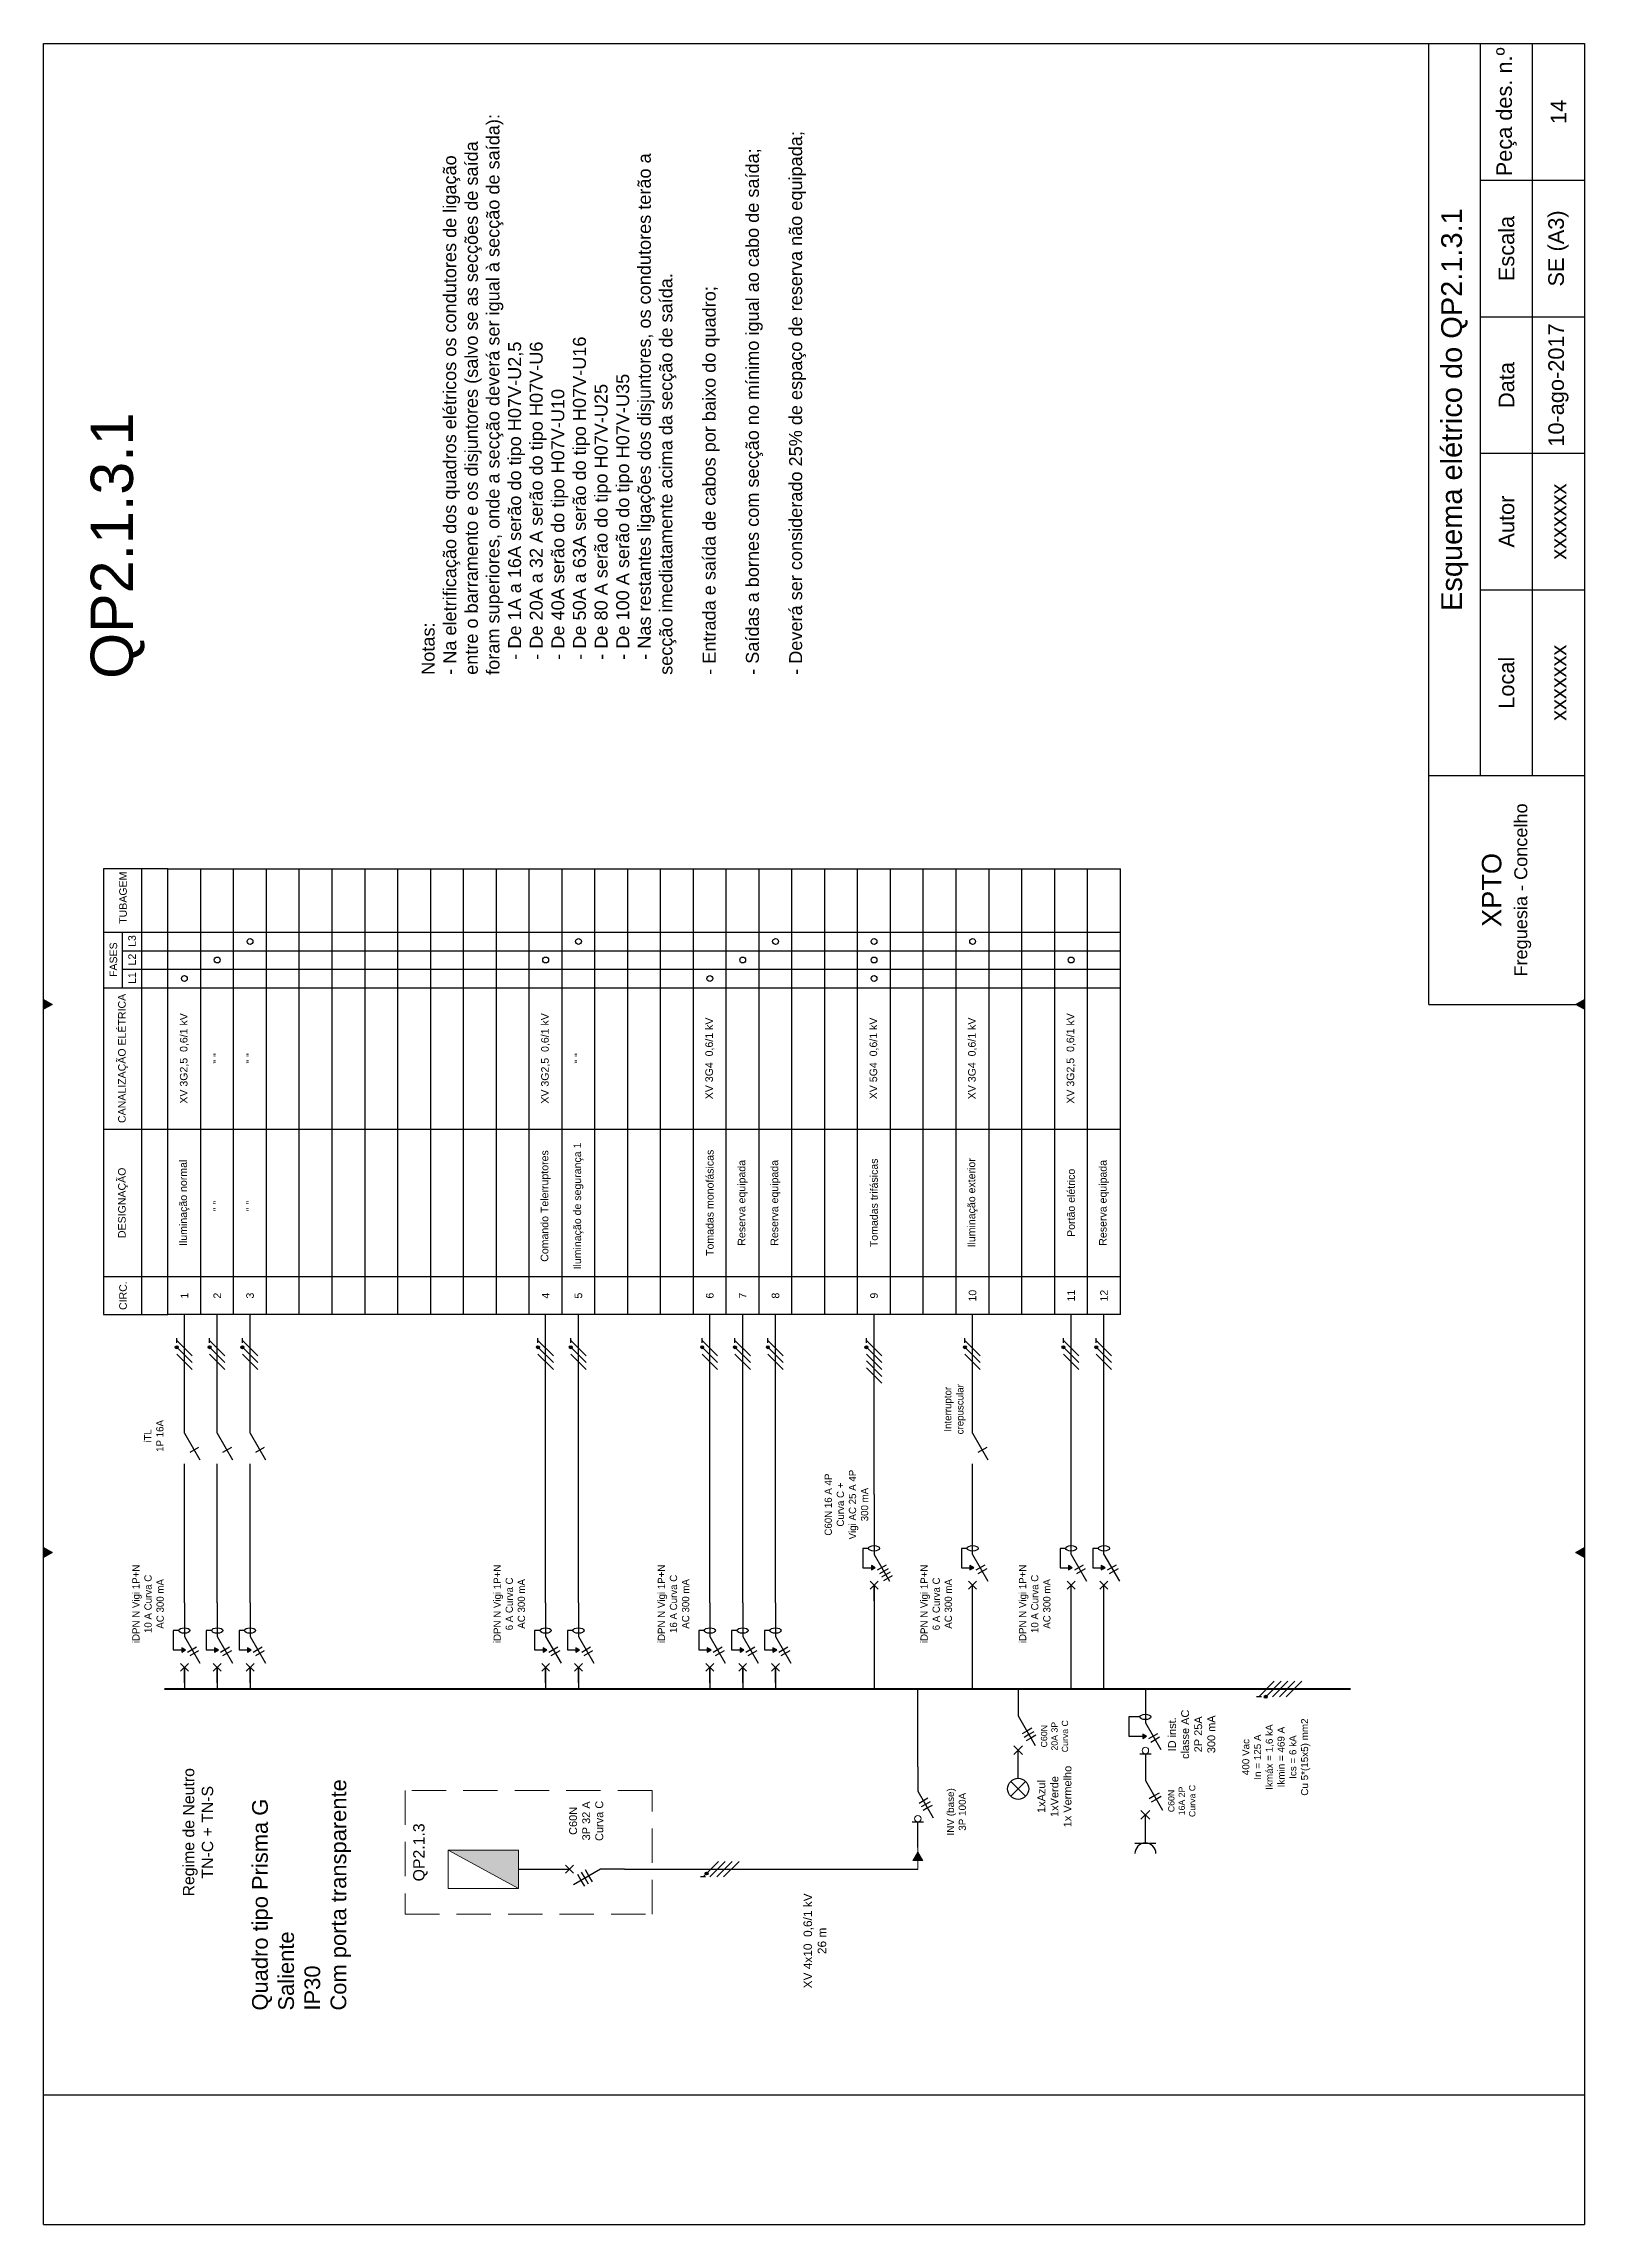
# Model space of a CAD drawing. Header units: millimetres. Extents: x -32 to 1412, y -324 to 2887.
# Drawn here: x 1006 to 1148.5, y 2384.6 to 2586.4 of the extents above; entities that cross this region are included whole.
import ezdxf

# ---------------------------------------------------------------- set-up
doc = ezdxf.new("R2010")
doc.units = ezdxf.units.MM
doc.header["$LTSCALE"] = 0.5
doc.linetypes.add('DASHDOT', pattern=[25.4, 12.7, -6.35, 0, -6.35])
doc.linetypes.add('HIDDEN', pattern=[9.525, 6.35, -3.175])
doc.layers.get('0').update_dxf_attribs({"linetype": 'CONTINUOUS'})
for name, color, linetype in [('aparelhagem', 3, 'CONTINUOUS'), ('ESQUADRIA', 7, 'CONTINUOUS'), ('Iluminacao Seguranca', 3, 'CONTINUOUS'), ('LEGENDA', 1, 'CONTINUOUS'), ('TEXTO', 7, 'ByBlock')]:
    doc.layers.add(name, color=color, linetype=linetype)
doc.layers.add('barramentos', color=1, linetype='CONTINUOUS', lineweight=50)
doc.layers.add('ESQUEMA', color=3, linetype='CONTINUOUS', lineweight=0)
doc.styles.add('ITED_3', font='romans.shx', dxfattribs={"width": 0.9, "height": 0.1})

msp = doc.modelspace()

# ---------------------------------------------------------------- texts
at = {"attachment_point": 1, "rotation": 90}
for s, width, heights, insert, char_height in [('{\\fArial|b0|i0|c0|p34;QP2.1.3.1}', 29.49784, [4.769], (1010.302, 2527.641), 3.92), ('{\\fArial|b0|i0|c0|p34;Quadro tipo Prisma G\\PSaliente \\PIP30\\P}{\\fArial|b0|i0|c0|p34;Com porta transparente}', 25.27031, [10.937], (1025.243, 2404.398), 1.45152)]:
    msp.add_mtext_dynamic_manual_height_columns(s, width=width, gutter_width=12.5, heights=heights, dxfattribs=dict(at, insert=insert, char_height=char_height))
at = {"layer": 'ESQUADRIA', "attachment_point": 5, "rotation": 90, "style": 'ITED_3'}
for s, width, heights, insert, char_height in [('{\\fArial|b0|i0|c0|p34;\\W1;Peça des. n.º}', 12.00834, [0], (1141.311, 2580.116), 1.44), ('{\\fArial|b0|i0|c0|p34;\\W1;14}', 10.15786, [2.693], (1146.111, 2580.116), 1.44), ('{\\fArial|b0|i0|c0|p34;\\W1;Esquema elétrico do QP2.1.3.1}', 63.96904, [0], (1136.511, 2552.564), 1.92), ('{\\fArial|b0|i0|c0|p34;\\W1;Escala}', 3.38711, [0], (1141.311, 2567.477), 1.44), ('{\\fArial|b0|i0|c0|p34;\\W1;SE (A3)}', 11.64146, [3.602], (1146.111, 2567.477), 1.44), ('{\\fArial|b0|i0|c0|p34;\\W1;10-ago-2017}', 11.63338, [3.914], (1146.111, 2554.838), 1.44), ('{\\fArial|b0|i0|c0|p34;\\W1;Data}', 3.38711, [0], (1141.311, 2554.838), 1.44), ('{\\fArial|b0|i0|c0|p34;\\W1;xxxxxxx}', 11.86814, [0], (1146.111, 2542.199), 1.44), ('{\\fArial|b0|i0|c0|p34;\\W1;Autor}', 3.38711, [0], (1141.311, 2542.199), 1.44), ('{\\fArial|b0|i0|c0|p34;\\W1;Local}', 3.38711, [0.741], (1141.311, 2527.286), 1.44), ('{\\fArial|b0|i0|c0|p34;\\W1;xxxxxxx}', 17.90269, [4.202], (1146.111, 2527.286), 1.44), ('{\\fArial|b0|i0|c0|p34;\\H0.7499x;\\W1;XPTO\\H1.3335x;\\P\\H0.49994x;Freguesia - Concelho}', 25.11269, [13.135], (1141.311, 2508.107), 2.40033)]:
    msp.add_mtext_dynamic_manual_height_columns(s, width=width, gutter_width=0.5, heights=heights, dxfattribs=dict(at, insert=insert, char_height=char_height))
at = {"layer": 'LEGENDA', "char_height": 0.7, "attachment_point": 5, "rotation": 90}
for s, insert, width in [('{\\fArial|b0|i0|c0|p34;TUBAGEM}', (1013.301, 2507.391), 12.14998), ('{\\fArial|b0|i0|c0|p34;FASES}', (1012.41, 2501.655), 12.14998), ('{\\fArial|b0|i0|c0|p34;L3}', (1014.135, 2503.38), 12.14998), ('{\\fArial|b0|i0|c0|p34;L2}', (1014.135, 2501.664), 12.14998), ('{\\fArial|b0|i0|c0|p34;L1}', (1014.135, 2499.948), 12.14998), ('{\\fArial|b0|i0|c0|p34;CANALIZAÇÃO ELÉTRICA}', (1013.301, 2492.517), 12.14998), ('{\\fArial|b0|i0|c0|p34;XV 3G2,5  0,6/1 kV}', (1018.976, 2492.517), 12.14998), ('{\\fArial|b0|i0|c0|p34;XV 3G2,5  0,6/1 kV}', (1052.402, 2492.517), 12.14998), ('{\\fArial|b0|i0|c0|p34;XV 3G2,5  0,6/1 kV}', (1101.021, 2492.517), 12.14998), ('{\\fArial|b0|i0|c0|p34;XV 3G4  0,6/1 kV}', (1067.595, 2492.517), 12.14998), ('{\\fArial|b0|i0|c0|p34;XV 5G4  0,6/1 kV}', (1082.789, 2492.517), 12.14998), ('{\\fArial|b0|i0|c0|p34;XV 3G4  0,6/1 kV}', (1091.905, 2492.517), 12.14998), ('{\\fArial|b0|i0|c0|p34;" "}', (1022.015, 2492.517), 12.14998), ('{\\fArial|b0|i0|c0|p34;" "}', (1025.053, 2492.517), 12.14998), ('{\\fArial|b0|i0|c0|p34;" "}', (1055.44, 2492.517), 12.14998), ('{\\fArial|b0|i0|c0|p34;Iluminação de segurança 1}', (1055.44, 2478.858), 12.14998), ('{\\fArial|b0|i0|c0|p34;Iluminação normal}', (1018.976, 2479.152), 12.14998), ('{\\fArial|b0|i0|c0|p34;Comando Telerruptores}', (1052.402, 2478.858), 12.14998), ('{\\fArial|b0|i0|c0|p34;Tomadas monofásicas}', (1067.595, 2479.152), 12.14998), ('{\\fArial|b0|i0|c0|p34;Reserva equipada}', (1070.634, 2479.152), 12.14998), ('{\\fArial|b0|i0|c0|p34;Reserva equipada}', (1073.673, 2479.152), 12.14998), ('{\\fArial|b0|i0|c0|p34;Tomadas trifásicas}', (1082.789, 2479.152), 12.14998), ('{\\fArial|b0|i0|c0|p34;Iluminação exterior}', (1091.905, 2479.152), 12.14998), ('{\\fArial|b0|i0|c0|p34;Reserva equipada}', (1104.06, 2479.152), 12.14998), ('{\\fArial|b0|i0|c0|p34;DESIGNAÇÃO}', (1013.301, 2479.152), 12.14998), ('{\\fArial|b0|i0|c0|p34;Portão elétrico}', (1101.021, 2479.152), 12.14998), ('{\\fArial|b0|i0|c0|p34;" "}', (1022.015, 2478.858), 12.14998), ('{\\fArial|b0|i0|c0|p34;" "}', (1025.053, 2478.858), 12.14998), ('{\\fArial|b0|i0|c0|p34;CIRC.}', (1013.301, 2470.563), 2.69621), ('{\\fArial|b0|i0|c0|p34;1}', (1018.976, 2470.563), 2.69621), ('{\\fArial|b0|i0|c0|p34;2}', (1022.015, 2470.563), 2.69621), ('{\\fArial|b0|i0|c0|p34;3}', (1025.053, 2470.563), 2.69621), ('{\\fArial|b0|i0|c0|p34;4}', (1052.402, 2470.563), 2.69621), ('{\\fArial|b0|i0|c0|p34;5}', (1055.44, 2470.563), 2.69621), ('{\\fArial|b0|i0|c0|p34;6}', (1067.595, 2470.563), 2.69621), ('{\\fArial|b0|i0|c0|p34;7}', (1070.634, 2470.563), 2.69621), ('{\\fArial|b0|i0|c0|p34;8}', (1073.673, 2470.563), 2.69621), ('{\\fArial|b0|i0|c0|p34;9}', (1082.789, 2470.563), 2.69621), ('{\\fArial|b0|i0|c0|p34;10}', (1091.905, 2470.563), 2.69621), ('{\\fArial|b0|i0|c0|p34;11}', (1101.021, 2470.563), 2.69621), ('{\\fArial|b0|i0|c0|p34;12}', (1104.06, 2470.563), 2.69621)]:
    msp.add_mtext(s, dxfattribs=dict(at, insert=insert, width=width))
at = {"layer": 'TEXTO', "rotation": 90}
for s, insert, char_height, width, attachment_point in [('{\\fArial|b0|i0|c0|p34;Notas: \\P- Na eletrificação dos quadros elétricos os condutores de ligação entre o barramento e os disjuntores (salvo se as secções de saída foram superiores, onde a secção deverá ser igual à secção de saída):\\P   - De 1A a 16A serão do tipo H07V-U2,5\\P   - De 20A a 32 A serão do tipo H07V-U6\\P   - De 40A serão do tipo H07V-U10\\P   - De 50A a 63A serão do tipo H07V-U16\\P   - De 80 A serão do tipo H07V-U25\\P   - De 100 A serão do tipo H07V-U35\\P   - Nas restantes ligações dos disjuntores, os condutores terão a secção imediatamente acima da secção de saída.\\P\\P- Entrada e saída de cabos por baixo do quadro;\\P\\P- Saídas a bornes com secção no mínimo igual ao cabo de saída;\\P\\P- Deverá ser considerado 25% de espaço de reserva não equipada;}', (1040.926, 2528.018), 1.2, 51.76502, 1), ('Interruptor crepuscular', (1090.268, 2460.048), 0.672, 7.03994, 5), ('iTL \\P1P 16A', (1016.15, 2457.579), 0.672, 7.03994, 5), ('C60N 16 A 4P \\PCurva C + \\PVigi AC 25 A 4P\\P300 mA', (1080.236, 2451.223), 0.672, 10.77177, 5), ('iDPN N Vigi 1P+N\\P10 A Curva C\\PAC 300 mA', (1015.615, 2442.034), 0.672, 10.77177, 5), ('iDPN N Vigi 1P+N\\P6 A Curva C\\PAC 300 mA', (1049.04, 2442.034), 0.672, 10.77177, 5), ('iDPN N Vigi 1P+N\\P16 A Curva C\\PAC 300 mA', (1064.234, 2442.034), 0.672, 10.77177, 5), ('iDPN N Vigi 1P+N\\P6 A Curva C\\PAC 300 mA', (1088.544, 2442.034), 0.672, 10.77177, 5), ('iDPN N Vigi 1P+N\\P10 A Curva C\\PAC 300 mA', (1097.66, 2442.034), 0.672, 10.77177, 5), ('{\\fArial|b0|i0|c0|p34;ID inst.\\Pclasse AC\\P2P 25A\\P300 mA}', (1112.182, 2429.963), 0.72576, 5.76457, 5), ('{\\fArial|b0|i0|c0|p34;C60N\\P20A 3P\\PCurva C}', (1099.489, 2429.788), 0.58061, 4.23325, 5), ('{\\fArial|b0|i0|c0|p34;400 Vac \\PIn = 125 A\\PIkmáx = 1,6 kA\\PIkmin = 469 A\\PIcs = 6 kA\\PCu 5*(15x5) mm2}', (1120.001, 2427.857), 0.65318, 8.87639, 5), ('{\\fArial|b0|i0|c0|p34;Regime de Neutro\\PTN-C + TN-S}', (1020.245, 2420.898), 1.048, 14.08294, 5), ('{\\fArial|b0|i0|c0|p34;1xAzul\\P1xVerde\\P1x Vermelho}', (1099.484, 2424.206), 0.72576, 7.4567, 5), ('{\\fArial|b0|i0|c0|p34;INV (base)\\P3P 100A}', (1090.41, 2422.792), 0.655, 5.0315, 5), ('{\\fArial|b0|i0|c0|p34;C60N\\P16A 2P\\PCurva C}', (1111.263, 2423.796), 0.58061, 4.23325, 5), ('{\\fArial|b0|i0|c0|p34;C60N\\P3P 32 A\\PCurva C}', (1056.157, 2421.951), 0.72576, 5.5266, 5), ('{\\fArial|b0|i0|c0|p34;QP2.1.3}', (1040.814, 2419.038), 1.048, 12.11037, 5), ('{\\fArial|b0|i0|c0|p34;XV 4x10  0,6/1 kV\\P26 m}', (1077.317, 2410.846), 0.786, 14.52758, 5)]:
    msp.add_mtext(s, dxfattribs=dict(at, insert=insert, char_height=char_height, width=width, attachment_point=attachment_point))

# ---------------------------------------------------------------- hatches: boundary and pattern name
for points in [[(1006.745, 2497.522), (1005.951, 2497.064), (1005.951, 2497.98)], [(1147.718, 2497.522), (1148.511, 2497.98), (1148.511, 2497.064)], [(1006.745, 2446.79), (1005.951, 2446.332), (1005.951, 2447.248)], [(1147.718, 2446.79), (1148.511, 2447.248), (1148.511, 2446.332)]]:
    msp.add_hatch(color=7).paths.add_polyline_path(points)
at = {"layer": 'aparelhagem'}
h = msp.add_hatch(color=256, dxfattribs=at)
edge = h.paths.add_edge_path()
edge.add_arc((1018.263, 2465.786), 0.138, 0, 360)
h = msp.add_hatch(color=256, dxfattribs=at)
edge = h.paths.add_edge_path()
edge.add_arc((1021.302, 2465.786), 0.138, 0, 360)
h = msp.add_hatch(color=256, dxfattribs=at)
edge = h.paths.add_edge_path()
edge.add_arc((1024.341, 2465.786), 0.138, 0, 360)
h = msp.add_hatch(color=256, dxfattribs=at)
edge = h.paths.add_edge_path()
edge.add_arc((1051.689, 2465.786), 0.138, 0, 360)
h = msp.add_hatch(color=256, dxfattribs=at)
edge = h.paths.add_edge_path()
edge.add_arc((1054.728, 2465.786), 0.138, 0, 360)
h = msp.add_hatch(color=256, dxfattribs=at)
edge = h.paths.add_edge_path()
edge.add_arc((1066.883, 2465.786), 0.138, 0, 360)
h = msp.add_hatch(color=256, dxfattribs=at)
edge = h.paths.add_edge_path()
edge.add_arc((1069.921, 2465.786), 0.138, 0, 360)
h = msp.add_hatch(color=256, dxfattribs=at)
edge = h.paths.add_edge_path()
edge.add_arc((1072.96, 2465.786), 0.138, 0, 360)
h = msp.add_hatch(color=256, dxfattribs=at)
edge = h.paths.add_edge_path()
edge.add_arc((1082.076, 2465.786), 0.138, 0, 360)
h = msp.add_hatch(color=256, dxfattribs=at)
edge = h.paths.add_edge_path()
edge.add_arc((1091.192, 2465.786), 0.138, 0, 360)
h = msp.add_hatch(color=256, dxfattribs=at)
edge = h.paths.add_edge_path()
edge.add_arc((1100.309, 2465.786), 0.138, 0, 360)
h = msp.add_hatch(color=256, dxfattribs=at)
edge = h.paths.add_edge_path()
edge.add_arc((1103.347, 2465.786), 0.138, 0, 360)
for points in [[(1082.545, 2445.178), (1082.896, 2445.382), (1082.545, 2445.585)], [(1091.661, 2445.178), (1092.013, 2445.382), (1091.661, 2445.585)], [(1100.777, 2445.178), (1101.129, 2445.382), (1100.777, 2445.585)], [(1103.816, 2445.178), (1104.167, 2445.382), (1103.816, 2445.585)], [(1018.732, 2437.574), (1019.084, 2437.777), (1018.732, 2437.98)], [(1021.77, 2437.574), (1022.122, 2437.777), (1021.77, 2437.98)], [(1024.809, 2437.574), (1025.161, 2437.777), (1024.809, 2437.98)], [(1052.157, 2437.574), (1052.509, 2437.777), (1052.157, 2437.98)], [(1055.196, 2437.574), (1055.548, 2437.777), (1055.196, 2437.98)], [(1067.351, 2437.574), (1067.703, 2437.777), (1067.351, 2437.98)], [(1070.39, 2437.574), (1070.742, 2437.777), (1070.39, 2437.98)], [(1073.428, 2437.574), (1073.78, 2437.777), (1073.428, 2437.98)], [(1107.651, 2429.576), (1108.003, 2429.779), (1107.651, 2429.982)]]:
    msp.add_hatch(color=256, dxfattribs=at).paths.add_polyline_path(points)
h = msp.add_hatch(color=256, dxfattribs=at)
edge = h.paths.add_edge_path()
edge.add_arc((1119.029, 2433.442), 0.138, 0, 360)
h = msp.add_hatch(color=256, dxfattribs=at)
edge = h.paths.add_edge_path()
edge.add_arc((1067.286, 2417.082), 0.138, 0, 360)
at = {"layer": 'ESQUEMA', "ltscale": 0.05}
msp.add_hatch(color=256, dxfattribs=at).paths.add_polyline_path([(1049.903, 2415.705), (1049.903, 2419.241), (1043.379, 2419.241)])
at = {"layer": 'ESQUEMA'}
msp.add_hatch(color=256, dxfattribs=at).paths.add_polyline_path([(1086.837, 2419.1), (1086.371, 2418.292), (1087.304, 2418.292)])

# ---------------------------------------------------------------- linework, layer by layer
at = {"color": 7}
for points in [[(1006.745, 2497.522), (1005.951, 2497.064), (1005.951, 2497.98)], [(1147.718, 2497.522), (1148.511, 2497.98), (1148.511, 2497.064)], [(1006.745, 2446.79), (1005.951, 2446.332), (1005.951, 2447.248)], [(1147.718, 2446.79), (1148.511, 2447.248), (1148.511, 2446.332)]]:
    msp.add_lwpolyline(points, close=True, dxfattribs=at)
at = {"layer": 'aparelhagem'}
for p, q in [((1018.976, 2457.845), (1018.976, 2468.804)), ((1022.015, 2457.845), (1022.015, 2468.804)), ((1025.053, 2457.845), (1025.053, 2468.804)), ((1052.402, 2454.995), (1052.402, 2468.804)), ((1055.44, 2454.995), (1055.44, 2468.804)), ((1067.595, 2454.995), (1067.595, 2468.804)), ((1070.634, 2454.995), (1070.634, 2468.804)), ((1073.673, 2454.995), (1073.673, 2468.804)), ((1082.789, 2456.766), (1082.789, 2468.804)), ((1091.905, 2457.845), (1091.905, 2468.804)), ((1101.021, 2457.845), (1101.021, 2468.804)), ((1104.06, 2457.845), (1104.06, 2468.804)), ((1018.263, 2466.42), (1019.689, 2464.994)), ((1021.302, 2466.42), (1022.727, 2464.994)), ((1024.341, 2466.42), (1025.766, 2464.994)), ((1051.689, 2466.42), (1053.114, 2464.994)), ((1054.728, 2466.42), (1056.153, 2464.994)), ((1066.883, 2466.42), (1068.308, 2464.994)), ((1069.921, 2466.42), (1071.347, 2464.994)), ((1072.96, 2466.42), (1074.385, 2464.994)), ((1082.076, 2466.42), (1083.501, 2464.994)), ((1091.192, 2466.42), (1092.618, 2464.994)), ((1100.309, 2466.42), (1101.734, 2464.994)), ((1103.347, 2466.42), (1104.772, 2464.994)), ((1018.263, 2465.786), (1019.689, 2464.361)), ((1018.263, 2465.152), (1019.689, 2463.727)), ((1021.302, 2465.786), (1022.727, 2464.361)), ((1021.302, 2465.152), (1022.727, 2463.727)), ((1024.341, 2465.786), (1025.766, 2464.361)), ((1024.341, 2465.152), (1025.766, 2463.727)), ((1051.689, 2465.786), (1053.114, 2464.361)), ((1051.689, 2465.152), (1053.114, 2463.727)), ((1054.728, 2465.786), (1056.153, 2464.361)), ((1054.728, 2465.152), (1056.153, 2463.727)), ((1066.883, 2465.786), (1068.308, 2464.361)), ((1066.883, 2465.152), (1068.308, 2463.727)), ((1069.921, 2465.786), (1071.347, 2464.361)), ((1069.921, 2465.152), (1071.347, 2463.727)), ((1072.96, 2465.786), (1074.385, 2464.361)), ((1072.96, 2465.152), (1074.385, 2463.727)), ((1082.076, 2465.786), (1083.501, 2464.361)), ((1082.076, 2465.152), (1083.501, 2463.727)), ((1082.076, 2464.518), (1083.501, 2463.093)), ((1091.192, 2465.786), (1092.618, 2464.361)), ((1091.192, 2465.152), (1092.618, 2463.727)), ((1100.309, 2465.786), (1101.734, 2464.361)), ((1100.309, 2465.152), (1101.734, 2463.727)), ((1103.347, 2465.786), (1104.772, 2464.361)), ((1103.347, 2465.152), (1104.772, 2463.727)), ((1082.076, 2463.885), (1083.501, 2462.46)), ((1018.976, 2457.845), (1020.401, 2455.377)), ((1018.976, 2457.845), (1020.401, 2455.377)), ((1020.288, 2456.523), (1019.465, 2456.048)), ((1022.015, 2457.845), (1023.44, 2455.377)), ((1022.015, 2457.845), (1023.44, 2455.377)), ((1023.327, 2456.523), (1022.503, 2456.048)), ((1025.053, 2457.845), (1026.478, 2455.377)), ((1025.053, 2457.845), (1026.478, 2455.377)), ((1026.365, 2456.523), (1025.542, 2456.048)), ((1082.789, 2452.155), (1082.789, 2456.766)), ((1091.905, 2457.845), (1093.33, 2455.377)), ((1091.905, 2457.845), (1093.33, 2455.377)), ((1093.217, 2456.523), (1092.394, 2456.048)), ((1101.021, 2446.616), (1101.021, 2457.845)), ((1104.06, 2446.616), (1104.06, 2457.845)), ((1018.976, 2449.161), (1018.976, 2454.995)), ((1022.015, 2449.161), (1022.015, 2454.995)), ((1025.053, 2449.161), (1025.053, 2454.995)), ((1052.402, 2449.161), (1052.402, 2454.995)), ((1055.44, 2449.161), (1055.44, 2454.995)), ((1067.595, 2449.161), (1067.595, 2454.995)), ((1070.634, 2449.161), (1070.634, 2454.995)), ((1073.673, 2449.161), (1073.673, 2454.995)), ((1091.905, 2446.616), (1091.905, 2454.995)), ((1082.789, 2452.155), (1082.789, 2446.616)), ((1018.976, 2442.126), (1018.976, 2449.161)), ((1022.015, 2442.126), (1022.015, 2449.161)), ((1025.053, 2442.126), (1025.053, 2449.161)), ((1052.402, 2442.126), (1052.402, 2449.161)), ((1055.44, 2442.126), (1055.44, 2449.161)), ((1067.595, 2442.126), (1067.595, 2449.161)), ((1070.634, 2442.126), (1070.634, 2449.161)), ((1073.673, 2442.126), (1073.673, 2449.161)), ((1081.765, 2447.175), (1081.765, 2445.382)), ((1082.276, 2447.175), (1081.765, 2447.175)), ((1082.789, 2446.616), (1084.214, 2444.148)), ((1090.881, 2447.175), (1090.881, 2445.382)), ((1091.392, 2447.175), (1090.881, 2447.175)), ((1091.905, 2446.616), (1093.33, 2444.148)), ((1099.997, 2447.175), (1099.997, 2445.382)), ((1100.508, 2447.175), (1099.997, 2447.175)), ((1101.021, 2446.616), (1102.446, 2444.148)), ((1103.036, 2447.175), (1103.036, 2445.382)), ((1103.547, 2447.175), (1103.036, 2447.175)), ((1104.06, 2446.616), (1105.485, 2444.148)), ((1081.765, 2445.382), (1082.662, 2445.382)), ((1082.421, 2443.398), (1083.156, 2444.133)), ((1082.421, 2444.133), (1083.156, 2443.398)), ((1082.421, 2444.133), (1083.156, 2443.398)), ((1082.421, 2443.398), (1083.156, 2444.133)), ((1083.913, 2445.619), (1083.09, 2445.144)), ((1084.101, 2445.294), (1083.278, 2444.819)), ((1084.289, 2444.969), (1083.465, 2444.493)), ((1084.477, 2444.643), (1083.653, 2444.168)), ((1090.881, 2445.382), (1091.778, 2445.382)), ((1091.538, 2443.398), (1092.272, 2444.133)), ((1091.538, 2444.133), (1092.272, 2443.398)), ((1091.538, 2444.133), (1092.272, 2443.398)), ((1091.538, 2443.398), (1092.272, 2444.133)), ((1093.029, 2445.619), (1092.206, 2445.144)), ((1093.217, 2445.294), (1092.394, 2444.819)), ((1099.997, 2445.382), (1100.894, 2445.382)), ((1100.654, 2443.398), (1101.388, 2444.133)), ((1100.654, 2444.133), (1101.388, 2443.398)), ((1100.654, 2444.133), (1101.388, 2443.398)), ((1100.654, 2443.398), (1101.388, 2444.133)), ((1102.145, 2445.619), (1101.322, 2445.144)), ((1102.333, 2445.294), (1101.51, 2444.819)), ((1103.036, 2445.382), (1103.933, 2445.382)), ((1103.692, 2443.398), (1104.427, 2444.133)), ((1103.692, 2444.133), (1104.427, 2443.398)), ((1103.692, 2444.133), (1104.427, 2443.398)), ((1103.692, 2443.398), (1104.427, 2444.133)), ((1105.184, 2445.619), (1104.361, 2445.144)), ((1105.372, 2445.294), (1104.548, 2444.819)), ((1018.976, 2442.126), (1018.976, 2439.011)), ((1022.015, 2442.126), (1022.015, 2439.011)), ((1025.053, 2442.126), (1025.053, 2439.011)), ((1052.402, 2442.126), (1052.402, 2439.011)), ((1055.44, 2442.126), (1055.44, 2439.011)), ((1067.595, 2442.126), (1067.595, 2439.011)), ((1070.634, 2442.126), (1070.634, 2439.011)), ((1073.673, 2442.126), (1073.673, 2439.011)), ((1082.789, 2442.33), (1082.789, 2443.766)), ((1082.789, 2443.766), (1082.789, 2434.155)), ((1091.905, 2434.155), (1091.905, 2443.766)), ((1101.021, 2434.155), (1101.021, 2443.766)), ((1104.06, 2434.155), (1104.06, 2443.766)), ((1017.952, 2439.57), (1017.952, 2437.777)), ((1018.463, 2439.57), (1017.952, 2439.57)), ((1018.976, 2439.011), (1020.401, 2436.543)), ((1020.991, 2439.57), (1020.991, 2437.777)), ((1021.501, 2439.57), (1020.991, 2439.57)), ((1022.015, 2439.011), (1023.44, 2436.543)), ((1024.029, 2439.57), (1024.029, 2437.777)), ((1024.54, 2439.57), (1024.029, 2439.57)), ((1025.053, 2439.011), (1026.478, 2436.543)), ((1051.378, 2439.57), (1051.378, 2437.777)), ((1051.889, 2439.57), (1051.378, 2439.57)), ((1052.402, 2439.011), (1053.827, 2436.543)), ((1054.416, 2439.57), (1054.416, 2437.777)), ((1054.927, 2439.57), (1054.416, 2439.57)), ((1055.44, 2439.011), (1056.865, 2436.543)), ((1066.571, 2439.57), (1066.571, 2437.777)), ((1067.082, 2439.57), (1066.571, 2439.57)), ((1067.595, 2439.011), (1069.02, 2436.543)), ((1069.61, 2439.57), (1069.61, 2437.777)), ((1070.121, 2439.57), (1069.61, 2439.57)), ((1070.634, 2439.011), (1072.059, 2436.543)), ((1072.649, 2439.57), (1072.649, 2437.777)), ((1073.16, 2439.57), (1072.649, 2439.57)), ((1073.673, 2439.011), (1075.098, 2436.543)), ((1017.952, 2437.777), (1018.849, 2437.777)), ((1018.609, 2435.794), (1019.343, 2436.528)), ((1018.609, 2436.528), (1019.343, 2435.794)), ((1018.609, 2436.528), (1019.343, 2435.794)), ((1018.609, 2435.794), (1019.343, 2436.528)), ((1018.976, 2434.725), (1018.976, 2436.161)), ((1018.976, 2436.161), (1018.976, 2434.155)), ((1018.976, 2434.725), (1018.976, 2436.161)), ((1020.1, 2438.015), (1019.277, 2437.539)), ((1020.288, 2437.689), (1019.465, 2437.214)), ((1020.991, 2437.777), (1021.888, 2437.777)), ((1021.647, 2435.794), (1022.382, 2436.528)), ((1021.647, 2436.528), (1022.382, 2435.794)), ((1021.647, 2436.528), (1022.382, 2435.794)), ((1021.647, 2435.794), (1022.382, 2436.528)), ((1022.015, 2434.725), (1022.015, 2436.161)), ((1022.015, 2436.161), (1022.015, 2434.155)), ((1022.015, 2434.725), (1022.015, 2436.161)), ((1023.139, 2438.015), (1022.315, 2437.539)), ((1023.327, 2437.689), (1022.503, 2437.214)), ((1024.029, 2437.777), (1024.926, 2437.777)), ((1024.686, 2435.794), (1025.421, 2436.528)), ((1024.686, 2436.528), (1025.421, 2435.794)), ((1024.686, 2436.528), (1025.421, 2435.794)), ((1024.686, 2435.794), (1025.421, 2436.528)), ((1025.053, 2434.725), (1025.053, 2436.161)), ((1025.053, 2436.161), (1025.053, 2434.155)), ((1025.053, 2434.725), (1025.053, 2436.161)), ((1026.178, 2438.015), (1025.354, 2437.539)), ((1026.365, 2437.689), (1025.542, 2437.214)), ((1051.378, 2437.777), (1052.275, 2437.777)), ((1052.034, 2435.794), (1052.769, 2436.528)), ((1052.034, 2436.528), (1052.769, 2435.794)), ((1052.034, 2436.528), (1052.769, 2435.794)), ((1052.034, 2435.794), (1052.769, 2436.528)), ((1052.402, 2434.725), (1052.402, 2436.161)), ((1052.402, 2436.161), (1052.402, 2434.155)), ((1052.402, 2434.725), (1052.402, 2436.161)), ((1053.526, 2438.015), (1052.703, 2437.539)), ((1053.714, 2437.689), (1052.89, 2437.214)), ((1054.416, 2437.777), (1055.313, 2437.777)), ((1055.073, 2435.794), (1055.808, 2436.528)), ((1055.073, 2436.528), (1055.808, 2435.794)), ((1055.073, 2436.528), (1055.808, 2435.794)), ((1055.073, 2435.794), (1055.808, 2436.528)), ((1055.44, 2434.725), (1055.44, 2436.161)), ((1055.44, 2436.161), (1055.44, 2434.155)), ((1055.44, 2434.725), (1055.44, 2436.161)), ((1056.565, 2438.015), (1055.741, 2437.539)), ((1056.752, 2437.689), (1055.929, 2437.214)), ((1066.571, 2437.777), (1067.468, 2437.777)), ((1067.228, 2435.794), (1067.963, 2436.528)), ((1067.228, 2436.528), (1067.963, 2435.794)), ((1067.228, 2436.528), (1067.963, 2435.794)), ((1067.228, 2435.794), (1067.963, 2436.528)), ((1067.595, 2434.725), (1067.595, 2436.161)), ((1067.595, 2436.161), (1067.595, 2434.155)), ((1067.595, 2434.725), (1067.595, 2436.161)), ((1068.719, 2438.015), (1067.896, 2437.539)), ((1068.907, 2437.689), (1068.084, 2437.214)), ((1069.61, 2437.777), (1070.507, 2437.777)), ((1070.267, 2435.794), (1071.001, 2436.528)), ((1070.267, 2436.528), (1071.001, 2435.794)), ((1070.267, 2436.528), (1071.001, 2435.794)), ((1070.267, 2435.794), (1071.001, 2436.528)), ((1070.634, 2434.725), (1070.634, 2436.161)), ((1070.634, 2436.161), (1070.634, 2434.155)), ((1070.634, 2434.725), (1070.634, 2436.161)), ((1071.758, 2438.015), (1070.935, 2437.539)), ((1071.946, 2437.689), (1071.123, 2437.214)), ((1072.649, 2437.777), (1073.546, 2437.777)), ((1073.305, 2435.794), (1074.04, 2436.528)), ((1073.305, 2436.528), (1074.04, 2435.794)), ((1073.305, 2436.528), (1074.04, 2435.794)), ((1073.305, 2435.794), (1074.04, 2436.528)), ((1073.673, 2434.725), (1073.673, 2436.161)), ((1073.673, 2436.161), (1073.673, 2434.155)), ((1073.673, 2434.725), (1073.673, 2436.161)), ((1074.797, 2438.015), (1073.974, 2437.539)), ((1074.985, 2437.689), (1074.161, 2437.214)), ((1086.837, 2426.958), (1086.837, 2434.155)), ((1096.121, 2434.155), (1096.121, 2431.669)), ((1096.121, 2434.155), (1096.121, 2431.669)), ((1107.895, 2434.155), (1107.895, 2431.013)), ((1118.395, 2433.442), (1119.82, 2434.867)), ((1119.029, 2433.442), (1120.454, 2434.867)), ((1119.662, 2433.442), (1121.087, 2434.867)), ((1120.296, 2433.442), (1121.721, 2434.867)), ((1120.93, 2433.442), (1122.355, 2434.867)), ((1118.629, 2433.442), (1118.161, 2433.442)), ((1096.121, 2431.669), (1097.704, 2428.927)), ((1096.121, 2431.669), (1097.704, 2428.927)), ((1096.936, 2430.257), (1096.479, 2429.993)), ((1097.394, 2430.521), (1096.936, 2430.257)), ((1097.579, 2430.201), (1097.121, 2429.936)), ((1097.579, 2430.201), (1097.121, 2429.936)), ((1106.36, 2431.572), (1106.36, 2429.779)), ((1107.382, 2431.572), (1106.36, 2431.572)), ((1107.895, 2431.013), (1109.32, 2428.545)), ((1109.019, 2430.017), (1108.196, 2429.541)), ((1095.713, 2428.094), (1096.529, 2428.911)), ((1095.713, 2428.911), (1096.529, 2428.094)), ((1095.713, 2428.911), (1096.529, 2428.094)), ((1095.713, 2428.094), (1096.529, 2428.911)), ((1096.121, 2425.894), (1096.121, 2428.502)), ((1097.121, 2429.936), (1096.664, 2429.672)), ((1097.121, 2429.936), (1096.664, 2429.672)), ((1097.307, 2429.616), (1096.849, 2429.352)), ((1097.764, 2429.88), (1097.307, 2429.616)), ((1106.36, 2429.779), (1107.768, 2429.779)), ((1107.375, 2428.163), (1108.414, 2428.163)), ((1107.895, 2428.163), (1107.895, 2425.678)), ((1107.895, 2428.163), (1107.895, 2426.727)), ((1109.207, 2429.691), (1108.384, 2429.216)), ((1086.837, 2426.958), (1086.837, 2424.715)), ((1086.837, 2424.715), (1088.266, 2422.24)), ((1087.776, 2424.042), (1087.363, 2423.804)), ((1096.81, 2425.609), (1095.432, 2424.231)), ((1095.432, 2425.609), (1096.81, 2424.231)), ((1107.895, 2425.678), (1109.478, 2422.935)), ((1107.895, 2425.678), (1109.478, 2422.935)), ((1108.71, 2424.266), (1108.253, 2424.002)), ((1108.895, 2423.945), (1108.438, 2423.681)), ((1108.895, 2423.945), (1108.438, 2423.681)), ((1109.168, 2424.53), (1108.71, 2424.266)), ((1109.353, 2424.209), (1108.895, 2423.945)), ((1109.353, 2424.209), (1108.895, 2423.945)), ((1087.363, 2423.804), (1086.951, 2423.566)), ((1087.552, 2423.478), (1087.139, 2423.239)), ((1087.74, 2423.151), (1087.327, 2422.913)), ((1087.965, 2423.716), (1087.552, 2423.478)), ((1088.153, 2423.39), (1087.74, 2423.151)), ((1107.487, 2422.103), (1108.303, 2422.919)), ((1107.487, 2422.919), (1108.303, 2422.103)), ((1107.487, 2422.919), (1108.303, 2422.103)), ((1107.487, 2422.103), (1108.303, 2422.919)), ((1107.895, 2419.903), (1107.895, 2422.511)), ((1086.316, 2421.857), (1087.358, 2421.857)), ((1086.837, 2419.503), (1086.837, 2421.857)), ((1066.962, 2416.759), (1068.391, 2418.188)), ((1067.598, 2416.759), (1069.027, 2418.188)), ((1068.233, 2416.759), (1069.662, 2418.188)), ((1068.869, 2416.759), (1070.298, 2418.188)), ((1049.903, 2417.473), (1054.611, 2417.473)), ((1054.979, 2417.105), (1054.242, 2417.842)), ((1054.979, 2417.842), (1054.242, 2417.105)), ((1054.979, 2417.842), (1054.242, 2417.105)), ((1054.979, 2417.105), (1054.242, 2417.842)), ((1057.469, 2417.473), (1054.994, 2416.044)), ((1055.694, 2416.449), (1055.376, 2417)), ((1056.012, 2415.898), (1055.694, 2416.449)), ((1056.052, 2416.655), (1055.734, 2417.206)), ((1056.37, 2416.104), (1056.052, 2416.655)), ((1056.41, 2416.862), (1056.092, 2417.413)), ((1056.728, 2416.311), (1056.41, 2416.862)), ((1059.712, 2417.473), (1057.469, 2417.473)), ((1059.712, 2417.473), (1086.837, 2417.473)), ((1066.962, 2416.759), (1066.728, 2416.759)), ((1066.962, 2416.759), (1066.728, 2416.759)), ((1067.196, 2416.759), (1066.962, 2416.759)), ((1067.196, 2416.759), (1066.962, 2416.759))]:
    msp.add_line(p, q, dxfattribs=at)
for points in [[(1082.545, 2445.178), (1082.896, 2445.382), (1082.545, 2445.585)], [(1091.661, 2445.178), (1092.013, 2445.382), (1091.661, 2445.585)], [(1100.777, 2445.178), (1101.129, 2445.382), (1100.777, 2445.585)], [(1103.816, 2445.178), (1104.167, 2445.382), (1103.816, 2445.585)], [(1018.732, 2437.574), (1019.084, 2437.777), (1018.732, 2437.98)], [(1021.77, 2437.574), (1022.122, 2437.777), (1021.77, 2437.98)], [(1024.809, 2437.574), (1025.161, 2437.777), (1024.809, 2437.98)], [(1052.157, 2437.574), (1052.509, 2437.777), (1052.157, 2437.98)], [(1055.196, 2437.574), (1055.548, 2437.777), (1055.196, 2437.98)], [(1067.351, 2437.574), (1067.703, 2437.777), (1067.351, 2437.98)], [(1070.39, 2437.574), (1070.742, 2437.777), (1070.39, 2437.98)], [(1073.428, 2437.574), (1073.78, 2437.777), (1073.428, 2437.98)], [(1107.651, 2429.576), (1108.003, 2429.779), (1107.651, 2429.982)]]:
    msp.add_lwpolyline(points, close=True, dxfattribs=at)
for centre, radius in [((1018.263, 2465.786), 0.138), ((1018.263, 2465.786), 0.138), ((1021.302, 2465.786), 0.138), ((1021.302, 2465.786), 0.138), ((1024.341, 2465.786), 0.138), ((1024.341, 2465.786), 0.138), ((1051.689, 2465.786), 0.138), ((1051.689, 2465.786), 0.138), ((1054.728, 2465.786), 0.138), ((1054.728, 2465.786), 0.138), ((1066.883, 2465.786), 0.138), ((1066.883, 2465.786), 0.138), ((1069.921, 2465.786), 0.138), ((1069.921, 2465.786), 0.138), ((1072.96, 2465.786), 0.138), ((1072.96, 2465.786), 0.138), ((1082.076, 2465.786), 0.138), ((1082.076, 2465.786), 0.138), ((1091.192, 2465.786), 0.138), ((1091.192, 2465.786), 0.138), ((1100.309, 2465.786), 0.138), ((1100.309, 2465.786), 0.138), ((1103.347, 2465.786), 0.138), ((1103.347, 2465.786), 0.138), ((1119.029, 2433.442), 0.138), ((1119.029, 2433.442), 0.138), ((1096.121, 2424.92), 0.974), ((1067.286, 2417.082), 0.138), ((1067.286, 2417.082), 0.138)]:
    msp.add_circle(centre, radius, dxfattribs=at)
msp.add_arc((1107.895, 2418.928), 0.974, 0, 180, dxfattribs=at)
for centre in [(1082.789, 2447.175), (1091.905, 2447.175), (1101.021, 2447.175), (1104.06, 2447.175), (1018.976, 2439.57), (1022.015, 2439.57), (1025.053, 2439.57), (1052.402, 2439.57), (1055.44, 2439.57), (1067.595, 2439.57), (1070.634, 2439.57), (1073.673, 2439.57), (1107.895, 2431.572)]:
    msp.add_ellipse(centre, major_axis=(0.513, 0), ratio=0.4905998, dxfattribs=at)
at = {"layer": 'barramentos'}
msp.add_line((1126.871, 2434.155), (1017.123, 2434.155), dxfattribs=at)
at = {"layer": 'ESQUADRIA'}
for p, q in [((1005.951, 2384.608), (1005.951, 2586.435)), ((1005.951, 2586.435), (1148.511, 2586.435)), ((1134.111, 2497.522), (1134.111, 2586.435)), ((1138.911, 2518.693), (1138.911, 2586.435)), ((1143.711, 2518.693), (1143.711, 2586.435)), ((1148.511, 2586.435), (1148.511, 2384.608)), ((1138.911, 2573.796), (1148.511, 2573.796)), ((1138.911, 2561.158), (1148.511, 2561.158)), ((1138.911, 2548.519), (1148.511, 2548.519)), ((1138.911, 2535.88), (1148.511, 2535.88)), ((1138.911, 2518.693), (1138.911, 2535.88)), ((1134.111, 2518.693), (1148.511, 2518.693)), ((1134.111, 2497.522), (1148.511, 2497.522)), ((1005.951, 2396.608), (1148.511, 2396.608)), ((1005.951, 2384.608), (1148.511, 2384.608))]:
    msp.add_line(p, q, dxfattribs=at)
at = {"layer": 'ESQUEMA'}
msp.add_line((1086.837, 2420.721), (1086.837, 2417.473), dxfattribs=at)
at = {"layer": 'ESQUEMA', "ltscale": 0.05}
for p, q in [((1043.379, 2419.241), (1049.903, 2415.705)), ((1043.379, 2419.241), (1043.379, 2415.705)), ((1049.903, 2419.241), (1043.379, 2419.241)), ((1049.903, 2415.705), (1049.903, 2419.241)), ((1043.379, 2415.705), (1049.903, 2415.705))]:
    msp.add_line(p, q, dxfattribs=at)
at = {"layer": 'ESQUEMA', "linetype": 'HIDDEN'}
msp.add_lwpolyline([(1039.403, 2413.307), (1062.246, 2413.307), (1062.246, 2424.768), (1039.403, 2424.768)], close=True, dxfattribs=at)
at = {"layer": 'ESQUEMA'}
msp.add_lwpolyline([(1086.837, 2419.1), (1086.371, 2418.292), (1087.304, 2418.292)], close=True, dxfattribs=at)
for centre in [(1107.895, 2428.461), (1086.837, 2422.156)]:
    msp.add_circle(centre, 0.298, dxfattribs=at)
at = {"layer": 'Iluminacao Seguranca', "linetype": 'DASHDOT'}
for p, q in [((1018.263, 2466.201), (1018.263, 2466.638)), ((1021.302, 2466.201), (1021.302, 2466.638)), ((1024.341, 2466.201), (1024.341, 2466.638)), ((1051.689, 2466.201), (1051.689, 2466.638)), ((1054.728, 2466.201), (1054.728, 2466.638)), ((1066.883, 2466.201), (1066.883, 2466.638)), ((1069.921, 2466.201), (1069.921, 2466.638)), ((1072.96, 2466.201), (1072.96, 2466.638)), ((1082.076, 2466.201), (1082.076, 2466.638)), ((1091.192, 2466.201), (1091.192, 2466.638)), ((1100.309, 2466.201), (1100.309, 2466.638)), ((1103.347, 2466.201), (1103.347, 2466.638))]:
    msp.add_line(p, q, dxfattribs=at)
at = {"layer": 'Iluminacao Seguranca'}
msp.add_line((1106.921, 2419.903), (1108.869, 2419.903), dxfattribs=at)
at = {"layer": 'LEGENDA'}
for p, q in [((1015.016, 2510.051), (1015.016, 2468.804)), ((1020.495, 2468.804), (1020.495, 2510.051)), ((1023.534, 2468.804), (1023.534, 2510.051)), ((1026.573, 2468.804), (1026.573, 2510.051)), ((1029.611, 2468.804), (1029.611, 2510.051)), ((1032.65, 2468.804), (1032.65, 2510.051)), ((1035.689, 2468.804), (1035.689, 2510.051)), ((1038.728, 2468.804), (1038.728, 2510.051)), ((1041.766, 2468.804), (1041.766, 2510.051)), ((1044.805, 2468.804), (1044.805, 2510.051)), ((1047.844, 2468.804), (1047.844, 2510.051)), ((1050.882, 2468.804), (1050.882, 2510.051)), ((1053.921, 2468.804), (1053.921, 2510.051)), ((1056.96, 2468.804), (1056.96, 2510.051)), ((1059.999, 2468.804), (1059.999, 2510.051)), ((1063.037, 2468.804), (1063.037, 2510.051)), ((1066.076, 2468.804), (1066.076, 2510.051)), ((1069.115, 2468.804), (1069.115, 2510.051)), ((1072.153, 2468.804), (1072.153, 2510.051)), ((1075.192, 2468.804), (1075.192, 2510.051)), ((1078.231, 2468.804), (1078.231, 2510.051)), ((1078.231, 2468.804), (1078.231, 2510.051)), ((1081.269, 2468.804), (1081.269, 2510.051)), ((1081.269, 2468.804), (1081.269, 2510.051)), ((1084.308, 2468.804), (1084.308, 2510.051)), ((1084.308, 2468.804), (1084.308, 2510.051)), ((1087.347, 2468.804), (1087.347, 2510.051)), ((1087.347, 2468.804), (1087.347, 2510.051)), ((1090.386, 2468.804), (1090.386, 2510.051)), ((1090.386, 2468.804), (1090.386, 2510.051)), ((1093.424, 2468.804), (1093.424, 2510.051)), ((1093.424, 2468.804), (1093.424, 2510.051)), ((1096.463, 2468.804), (1096.463, 2510.051)), ((1099.502, 2468.804), (1099.502, 2510.051)), ((1102.54, 2468.804), (1102.54, 2510.051)), ((1105.579, 2468.804), (1105.579, 2510.051)), ((1011.491, 2504.2), (1105.579, 2504.2)), ((1013.254, 2499.052), (1013.254, 2504.2)), ((1013.254, 2502.484), (1105.579, 2502.484)), ((1013.254, 2500.768), (1105.579, 2500.768)), ((1011.491, 2499.052), (1105.579, 2499.052)), ((1011.491, 2485.981), (1105.579, 2485.981))]:
    msp.add_line(p, q, dxfattribs=at)
at = {"layer": 'LEGENDA', "ltscale": 10}
for p, q in [((1017.457, 2510.055), (1105.579, 2510.051)), ((1105.579, 2468.804), (1017.457, 2468.804))]:
    msp.add_line(p, q, dxfattribs=at)
at = {"layer": 'LEGENDA'}
msp.add_lwpolyline([(1017.457, 2468.804), (1017.457, 2510.055), (1011.491, 2510.051), (1011.491, 2468.804)], close=True, dxfattribs=at)
msp.add_lwpolyline([(1011.491, 2472.323), (1105.579, 2472.323)], dxfattribs=at)
for centre in [(1025.053, 2503.342), (1055.44, 2503.342), (1073.673, 2503.342), (1082.789, 2503.342), (1091.905, 2503.342), (1022.015, 2501.626), (1052.402, 2501.626), (1070.634, 2501.626), (1082.789, 2501.626), (1101.021, 2501.626), (1018.976, 2499.91), (1067.595, 2499.91), (1082.789, 2499.91), (1082.789, 2499.91)]:
    msp.add_circle(centre, 0.27, dxfattribs=at)

msp.set_redraw_order([(e.dxf.handle, doc.entitydb.next_handle()) for e in msp.query("TEXT MTEXT ATTDEF DIMENSION ARC_DIMENSION")])  # texts and dimensions are drawn at this point

doc.saveas('drawing.dxf')
